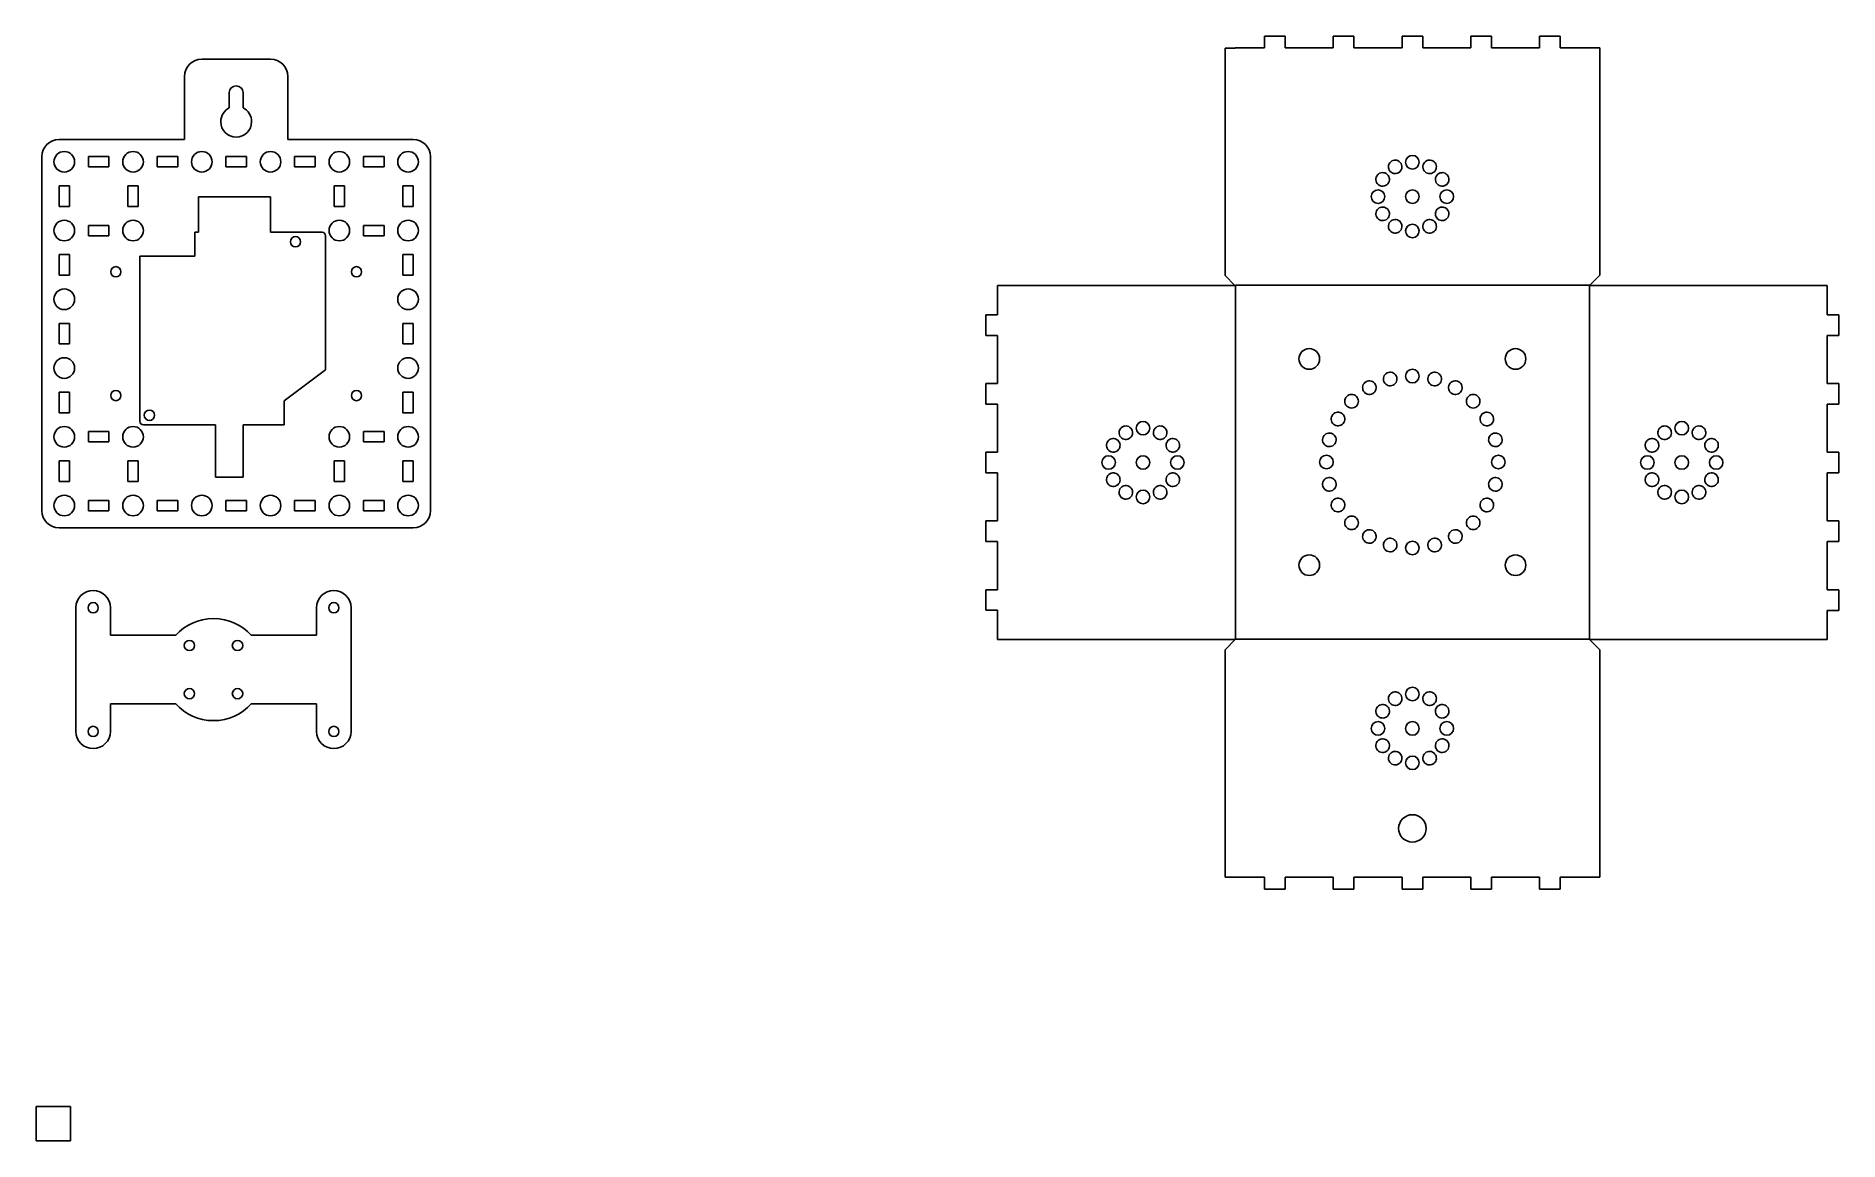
# Model space of a CAD drawing. Extents: x 28 to 553, y 59 to 380.
import ezdxf

# ---------------------------------------------------------------- set-up
doc = ezdxf.new("R2010")
doc.units = 0
doc.layers.add('Layer_1', color=7, linetype='CONTINUOUS')

msp = doc.modelspace()

# ---------------------------------------------------------------- linework, layer by layer
at = {"layer": 'Layer_1', "color": 7}
for p, q in [((385.635218, 380.243924), (385.635218, 376.821979)), ((391.63244, 380.243924), (385.635218, 380.243924)), ((385.635218, 380.243924), (385.635218, 380.243924)), ((391.63244, 376.821979), (391.63244, 380.243924)), ((411.63494, 380.243924), (405.628912, 380.243924)), ((405.628912, 380.243924), (405.628912, 376.821979)), ((411.63494, 376.821979), (411.63494, 380.243924)), ((431.628635, 380.243924), (425.631412, 380.243924)), ((425.631412, 380.243924), (425.631412, 376.821979)), ((431.628635, 376.821979), (431.628635, 380.243924)), ((451.631135, 380.243924), (445.633912, 380.243924)), ((445.633912, 380.243924), (445.633912, 376.821979)), ((451.631135, 376.821979), (451.631135, 380.243924)), ((471.633635, 380.243924), (465.627579, 380.243924)), ((465.627579, 380.243924), (465.627579, 376.821979)), ((471.633635, 376.821979), (471.633635, 380.243924)), ((96.526299, 373.505242), (76.523799, 373.505242)), ((377.133273, 376.724951), (374.134662, 376.724951)), ((374.134662, 376.724951), (374.134662, 310.579118)), ((385.635218, 376.821979), (377.133273, 376.821979)), ((377.133273, 376.821979), (377.133273, 376.724951)), ((405.628912, 376.821979), (391.63244, 376.821979)), ((425.631412, 376.821979), (411.63494, 376.821979)), ((445.633912, 376.821979), (431.628635, 376.821979)), ((465.627579, 376.821979), (451.631135, 376.821979)), ((479.138968, 376.821979), (471.633635, 376.821979)), ((480.135579, 376.821979), (479.138968, 376.821979)), ((483.13419, 376.821979), (480.135579, 376.821979)), ((483.13419, 310.676146), (483.13419, 376.821979)), ((71.523174, 368.504617), (71.523174, 350.167609)), ((101.526924, 350.167609), (101.526924, 368.504617)), ((84.527444, 363.775244), (84.527444, 359.356702)), ((86.529458, 365.768438), (86.529458, 365.768438)), ((88.522652, 359.356702), (88.522652, 363.775244)), ((71.523174, 350.167609), (35.019494, 350.167609)), ((138.021785, 350.167609), (101.526924, 350.167609)), ((30.027688, 345.16697), (30.027688, 242.173526)), ((143.02241, 242.173526), (143.02241, 345.16697)), ((421.927171, 341.206494), (421.927171, 341.206494)), ((426.662455, 343.534139), (426.662455, 343.534139)), ((435.349371, 341.206537), (435.349371, 341.206537)), ((418.990129, 336.823073), (418.990129, 336.823073)), ((438.286414, 336.823085), (438.286414, 336.823085)), ((418.638297, 331.558387), (418.638297, 331.558387)), ((426.662455, 333.534159), (426.662455, 333.534159)), ((438.638257, 331.558387), (438.638257, 331.558387)), ((420.965941, 326.823105), (420.965941, 326.823105)), ((436.310602, 326.823093), (436.310602, 326.823093)), ((425.349391, 323.886063), (425.349391, 323.886063)), ((426.662455, 323.534178), (426.662455, 323.534178)), ((431.927151, 323.886021), (431.927151, 323.886021)), ((374.134662, 310.579118), (377.02744, 307.68634)), ((480.135579, 307.677535), (483.13419, 310.676146)), ((377.02744, 307.68634), (307.997662, 307.68634)), ((307.997662, 307.68634), (307.997662, 299.184396)), ((549.280024, 307.677535), (480.135579, 307.677535)), ((549.280024, 299.175591), (549.280024, 307.677535)), ((307.997662, 299.184396), (304.575718, 299.184396)), ((304.575718, 299.184396), (304.575718, 293.178368)), ((552.701968, 299.175591), (549.280024, 299.175591)), ((552.701968, 293.178368), (552.701968, 299.175591)), ((304.575718, 293.178368), (307.997662, 293.178368)), ((307.997662, 293.178368), (307.997662, 279.181896)), ((549.280024, 279.181896), (549.280024, 293.178368)), ((549.280024, 293.178368), (552.701968, 293.178368)), ((307.997662, 279.181896), (304.575718, 279.181896)), ((304.575718, 279.181896), (304.575718, 273.184674)), ((417.849369, 278.961811), (417.849369, 278.961811)), ((424.076263, 280.982792), (424.076263, 280.982792)), ((430.614043, 281.323269), (430.614043, 281.323269)), ((433.20025, 280.982793), (433.20025, 280.982793)), ((439.427122, 278.961805), (439.427122, 278.961805)), ((552.701968, 279.181896), (549.280024, 279.181896)), ((552.701968, 273.175868), (552.701968, 279.181896)), ((304.575718, 273.184674), (307.997662, 273.184674)), ((307.997662, 273.184674), (307.997662, 259.179396)), ((412.357717, 275.398057), (412.357717, 275.398057)), ((444.918783, 275.39806), (444.918783, 275.39806)), ((549.280024, 259.179396), (549.280024, 273.175868)), ((549.280024, 273.175868), (552.701968, 273.175868)), ((407.97555, 270.534399), (407.97555, 270.534399)), ((449.300944, 270.534391), (449.300944, 270.534391)), ((342.61164, 262.893669), (342.61164, 262.893669)), ((346.995091, 265.830713), (346.995091, 265.830713)), ((352.259789, 266.182555), (352.259789, 266.182555)), ((356.995084, 263.854901), (356.995084, 263.854901)), ((405.001528, 264.702248), (405.001528, 264.702248)), ((452.274974, 264.702261), (452.274974, 264.702261)), ((500.278805, 263.852233), (500.278805, 263.852233)), ((505.014087, 266.179877), (505.014087, 266.179877)), ((510.278772, 265.828045), (510.278772, 265.828045)), ((514.662205, 262.891004), (514.662205, 262.891004)), ((307.997662, 259.179396), (304.575718, 259.179396)), ((304.575718, 259.179396), (304.575718, 253.182174)), ((359.932156, 259.471452), (359.932156, 259.471452)), ((403.638302, 258.299113), (403.638302, 258.299113)), ((453.638202, 258.299113), (453.638202, 258.299113)), ((496.98989, 258.155711), (496.98989, 258.155711)), ((497.341763, 259.468784), (497.341763, 259.468784)), ((506.98987, 258.155711), (506.98987, 258.155711)), ((516.98985, 258.155711), (516.98985, 258.155711)), ((552.701968, 259.179396), (549.280024, 259.179396)), ((552.701968, 253.182174), (552.701968, 259.179396)), ((304.575718, 253.182174), (307.997662, 253.182174)), ((307.997662, 253.182174), (307.997662, 239.185701)), ((340.284026, 254.206762), (340.284026, 254.206762)), ((350.284006, 254.206762), (350.284006, 254.206762)), ((359.932113, 252.893689), (359.932113, 252.893689)), ((360.283986, 254.206762), (360.283986, 254.206762)), ((403.97878, 251.761334), (403.97878, 251.761334)), ((453.297723, 251.761321), (453.297723, 251.761321)), ((497.341732, 252.891024), (497.341732, 252.891024)), ((549.280024, 239.176896), (549.280024, 253.182174)), ((549.280024, 253.182174), (552.701968, 253.182174)), ((342.611682, 249.471472), (342.611682, 249.471472)), ((346.995104, 246.534427), (346.995104, 246.534427)), ((356.995071, 248.510239), (356.995071, 248.510239)), ((500.278792, 248.507572), (500.278792, 248.507572)), ((510.278785, 246.53176), (510.278785, 246.53176)), ((514.662236, 249.468804), (514.662236, 249.468804)), ((352.259789, 246.182595), (352.259789, 246.182595)), ((405.99976, 245.53444), (405.99976, 245.53444)), ((451.276734, 245.534449), (451.276734, 245.534449)), ((505.014087, 246.179917), (505.014087, 246.179917)), ((35.019494, 237.172887), (138.021785, 237.172887)), ((307.997662, 239.185701), (304.575718, 239.185701)), ((304.575718, 239.185701), (304.575718, 233.179674)), ((409.563515, 240.042791), (409.563515, 240.042791)), ((447.712986, 240.042789), (447.712986, 240.042789)), ((552.701968, 239.176896), (549.280024, 239.176896)), ((552.701968, 233.179674), (552.701968, 239.176896)), ((304.575718, 233.179674), (307.997662, 233.179674)), ((307.997662, 233.179674), (307.997662, 219.183201)), ((414.427172, 235.660621), (414.427172, 235.660621)), ((420.259324, 232.686598), (420.259324, 232.686598)), ((430.614043, 231.323369), (430.614043, 231.323369)), ((437.01719, 232.686597), (437.01719, 232.686597)), ((442.84932, 235.660627), (442.84932, 235.660627)), ((549.280024, 219.183201), (549.280024, 233.179674)), ((549.280024, 233.179674), (552.701968, 233.179674)), ((44.927509, 218.943214), (44.927509, 218.943214)), ((307.997662, 219.183201), (304.575718, 219.183201)), ((304.575718, 219.183201), (304.575718, 213.185979)), ((552.701968, 219.183201), (549.280024, 219.183201)), ((552.701968, 213.177174), (552.701968, 219.183201)), ((39.926884, 213.942603), (39.926884, 177.94513)), ((49.928134, 205.9407), (49.928134, 213.942603)), ((109.926837, 213.942603), (109.926837, 205.9407)), ((119.928059, 177.94513), (119.928059, 213.942603)), ((304.575718, 213.185979), (307.997662, 213.185979)), ((307.997662, 213.185979), (307.997662, 204.684035)), ((549.280024, 204.675229), (549.280024, 213.177174)), ((549.280024, 213.177174), (552.701968, 213.177174)), ((68.95167, 205.9407), (49.928134, 205.9407)), ((109.926837, 205.9407), (90.894448, 205.9407)), ((307.997662, 204.684035), (377.133273, 204.684035)), ((377.133273, 204.684035), (374.134662, 201.685423)), ((483.13419, 201.685423), (480.144384, 204.675229)), ((480.144384, 204.675229), (549.280024, 204.675229)), ((74.447733, 202.942855), (74.447733, 202.942855)), ((88.447705, 202.942855), (88.447705, 202.942855)), ((374.134662, 201.685423), (374.134662, 135.53959)), ((483.13419, 135.53959), (483.13419, 201.685423)), ((74.447733, 188.942884), (74.447733, 188.942884)), ((88.447705, 188.942884), (88.447705, 188.942884)), ((430.611421, 188.828293), (430.611421, 188.828293)), ((49.928134, 177.94513), (49.928134, 185.947033)), ((49.928134, 185.947033), (68.942864, 185.947033)), ((90.903281, 185.947033), (109.926837, 185.947033)), ((109.926837, 185.947033), (109.926837, 177.94513)), ((420.963274, 185.53938), (420.963274, 185.53938)), ((425.346722, 188.476441), (425.346722, 188.476441)), ((431.924497, 188.476409), (431.924497, 188.476409)), ((436.307935, 185.539368), (436.307935, 185.539368)), ((418.635619, 180.804086), (418.635619, 180.804086)), ((430.611421, 178.828313), (430.611421, 178.828313)), ((438.635579, 180.804086), (438.635579, 180.804086)), ((418.987462, 175.539388), (418.987462, 175.539388)), ((438.283747, 175.5394), (438.283747, 175.5394)), ((421.924517, 171.155936), (421.924517, 171.155936)), ((430.611421, 168.828333), (430.611421, 168.828333)), ((435.346702, 171.155967), (435.346702, 171.155967)), ((432.636055, 149.761662), (432.636055, 149.761662)), ((374.134662, 135.53959), (377.133273, 135.53959)), ((377.133273, 135.53959), (378.129885, 135.53959)), ((378.129885, 135.53959), (385.635218, 135.53959)), ((385.635218, 135.53959), (385.635218, 132.117646)), ((385.635218, 132.117646), (391.641274, 132.117646)), ((391.641274, 132.117646), (391.641274, 135.53959)), ((391.641274, 135.53959), (405.637718, 135.53959)), ((405.637718, 135.53959), (405.637718, 132.117646)), ((405.637718, 132.117646), (411.63494, 132.117646)), ((411.63494, 132.117646), (411.63494, 135.53959)), ((411.63494, 135.53959), (425.640218, 135.53959)), ((425.640218, 135.53959), (425.640218, 132.117646)), ((425.640218, 132.117646), (431.63744, 132.117646)), ((431.63744, 132.117646), (431.63744, 135.53959)), ((431.63744, 135.53959), (445.633912, 135.53959)), ((445.633912, 135.53959), (445.633912, 132.117646)), ((445.633912, 132.117646), (451.63994, 132.117646)), ((451.63994, 132.117646), (451.63994, 135.53959)), ((451.63994, 135.53959), (465.636412, 135.53959)), ((465.636412, 135.53959), (465.636412, 132.117646)), ((465.636412, 132.117646), (471.633635, 132.117646)), ((471.633635, 132.117646), (471.633635, 135.53959)), ((471.633635, 135.53959), (479.138968, 135.53959)), ((479.138968, 135.53959), (480.135579, 135.53959)), ((480.135579, 135.53959), (483.13419, 135.53959)), ((28.317275, 68.828135), (38.317275, 68.828135)), ((28.317275, 58.828135), (28.317275, 68.828135)), ((38.317275, 68.828135), (38.317275, 58.828135)), ((38.317275, 58.828135), (28.317275, 58.828135))]:
    msp.add_line(p, q, dxfattribs=at)
at = {"layer": 'Layer_1', "color": 2}
for p, q in [((43.522804, 342.169217), (43.522804, 345.169239)), ((43.522804, 345.169239), (49.523201, 345.169239)), ((49.523201, 342.169217), (43.522804, 342.169217)), ((49.523201, 345.169239), (49.523201, 342.169217)), ((49.523201, 342.169217), (49.523201, 342.169217)), ((63.52354, 342.169217), (63.52354, 345.169239)), ((63.52354, 345.169239), (69.523585, 345.169239)), ((69.523585, 342.169217), (63.52354, 342.169217)), ((69.523585, 345.169239), (69.523585, 342.169217)), ((69.523585, 342.169217), (69.523585, 342.169217)), ((83.523571, 342.169217), (83.523571, 345.169239)), ((83.523571, 345.169239), (89.523615, 345.169239)), ((89.523615, 342.169217), (83.523571, 342.169217)), ((89.523615, 345.169239), (89.523615, 342.169217)), ((89.523615, 342.169217), (89.523615, 342.169217)), ((103.523531, 342.169217), (103.523531, 345.169239)), ((103.523531, 345.169239), (109.523575, 345.169239)), ((109.523575, 342.169217), (103.523531, 342.169217)), ((109.523575, 345.169239), (109.523575, 342.169217)), ((109.523575, 342.169217), (109.523575, 342.169217)), ((123.523491, 342.169217), (123.523491, 345.169239)), ((123.523491, 345.169239), (129.523535, 345.169239)), ((129.523535, 342.169217), (123.523491, 342.169217)), ((129.523535, 345.169239), (129.523535, 342.169217)), ((129.523535, 342.169217), (129.523535, 342.169217)), ((35.022976, 330.669719), (35.022976, 336.669764)), ((35.022976, 336.669764), (38.022998, 336.669764)), ((36.523797, 340.669982), (36.523797, 340.669982)), ((38.022998, 336.669764), (38.022998, 330.669719)), ((55.022795, 330.668732), (55.022795, 336.668776)), ((55.022795, 336.668776), (58.022817, 336.668776)), ((56.523611, 340.669982), (56.523611, 340.669982)), ((58.022817, 336.668776), (58.022817, 330.668732)), ((76.523091, 340.669982), (76.523091, 340.669982)), ((96.523051, 340.669982), (96.523051, 340.669982)), ((115.022675, 330.668732), (115.022675, 336.668776)), ((115.022675, 336.668776), (118.022697, 336.668776)), ((116.523011, 340.669982), (116.523011, 340.669982)), ((118.022697, 336.668776), (118.022697, 330.668732)), ((135.022635, 330.669719), (135.022635, 336.669764)), ((135.022635, 336.669764), (138.022657, 336.669764)), ((136.523507, 340.669982), (136.523507, 340.669982)), ((138.022657, 336.669764), (138.022657, 330.669719)), ((38.022998, 330.669719), (35.022976, 330.669719)), ((38.022998, 330.669719), (38.022998, 330.669719)), ((58.022817, 330.668732), (55.022795, 330.668732)), ((58.022817, 330.668732), (58.022817, 330.668732)), ((118.022697, 330.668732), (115.022675, 330.668732)), ((118.022697, 330.668732), (118.022697, 330.668732)), ((138.022657, 330.669719), (135.022635, 330.669719)), ((138.022657, 330.669719), (138.022657, 330.669719)), ((43.522804, 322.169257), (43.522804, 325.169279)), ((43.522804, 325.169279), (49.523201, 325.169279)), ((49.523201, 325.169279), (49.523201, 322.169257)), ((123.523491, 322.169257), (123.523491, 325.169279)), ((123.523491, 325.169279), (129.523535, 325.169279)), ((129.523535, 325.169279), (129.523535, 322.169257)), ((36.523797, 320.669105), (36.523797, 320.669105)), ((49.523201, 322.169257), (43.522804, 322.169257)), ((49.523201, 322.169257), (49.523201, 322.169257)), ((56.523757, 320.669105), (56.523757, 320.669105)), ((116.523637, 320.669105), (116.523637, 320.669105)), ((129.523535, 322.169257), (123.523491, 322.169257)), ((129.523535, 322.169257), (129.523535, 322.169257)), ((136.523507, 320.669105), (136.523507, 320.669105)), ((35.022976, 310.669336), (35.022976, 316.669381)), ((35.022976, 316.669381), (38.022998, 316.669381)), ((38.022998, 316.669381), (38.022998, 310.669336)), ((135.022635, 310.669336), (135.022635, 316.669381)), ((135.022635, 316.669381), (138.022657, 316.669381)), ((138.022657, 316.669381), (138.022657, 310.669336)), ((38.022998, 310.669336), (35.022976, 310.669336)), ((38.022998, 310.669336), (38.022998, 310.669336)), ((138.022657, 310.669336), (135.022635, 310.669336)), ((138.022657, 310.669336), (138.022657, 310.669336)), ((36.523797, 300.66897), (36.523797, 300.66897)), ((136.523507, 300.66897), (136.523507, 300.66897)), ((35.022976, 290.669306), (35.022976, 296.66935)), ((35.022976, 296.66935), (38.022998, 296.66935)), ((38.022998, 296.66935), (38.022998, 290.669306)), ((135.022635, 290.669306), (135.022635, 296.66935)), ((135.022635, 296.66935), (138.022657, 296.66935)), ((138.022657, 296.66935), (138.022657, 290.669306)), ((38.022998, 290.669306), (35.022976, 290.669306)), ((38.022998, 290.669306), (38.022998, 290.669306)), ((138.022657, 290.669306), (135.022635, 290.669306)), ((138.022657, 290.669306), (138.022657, 290.669306)), ((398.63824, 283.322519), (398.63824, 283.322519)), ((458.63812, 283.322519), (458.63812, 283.322519)), ((36.523797, 280.668798), (36.523797, 280.668798)), ((136.523507, 280.668798), (136.523507, 280.668798)), ((35.022976, 270.669628), (35.022976, 276.669672)), ((35.022976, 276.669672), (38.022998, 276.669672)), ((38.022998, 276.669672), (38.022998, 270.669628)), ((135.022635, 270.669628), (135.022635, 276.669672)), ((135.022635, 276.669672), (138.022657, 276.669672)), ((138.022657, 276.669672), (138.022657, 270.669628)), ((38.022998, 270.669628), (35.022976, 270.669628)), ((38.022998, 270.669628), (38.022998, 270.669628)), ((138.022657, 270.669628), (135.022635, 270.669628)), ((138.022657, 270.669628), (138.022657, 270.669628)), ((43.522804, 262.169377), (43.522804, 265.169399)), ((43.522804, 265.169399), (49.523201, 265.169399)), ((49.523201, 265.169399), (49.523201, 262.169377)), ((123.523491, 262.169377), (123.523491, 265.169399)), ((123.523491, 265.169399), (129.523535, 265.169399)), ((129.523535, 265.169399), (129.523535, 262.169377)), ((36.523797, 260.669332), (36.523797, 260.669332)), ((49.523201, 262.169377), (43.522804, 262.169377)), ((49.523201, 262.169377), (49.523201, 262.169377)), ((56.523757, 260.669224), (56.523757, 260.669224)), ((116.523637, 260.669224), (116.523637, 260.669224)), ((129.523535, 262.169377), (123.523491, 262.169377)), ((129.523535, 262.169377), (129.523535, 262.169377)), ((136.523507, 260.669332), (136.523507, 260.669332)), ((35.022976, 250.668892), (35.022976, 256.668936)), ((35.022976, 256.668936), (38.022998, 256.668936)), ((38.022998, 256.668936), (38.022998, 250.668892)), ((55.022795, 250.668892), (55.022795, 256.668936)), ((55.022795, 256.668936), (58.022817, 256.668936)), ((58.022817, 256.668936), (58.022817, 250.668892)), ((115.022675, 250.668892), (115.022675, 256.668936)), ((115.022675, 256.668936), (118.022697, 256.668936)), ((118.022697, 256.668936), (118.022697, 250.668892)), ((135.022635, 250.668892), (135.022635, 256.668936)), ((135.022635, 256.668936), (138.022657, 256.668936)), ((138.022657, 256.668936), (138.022657, 250.668892)), ((38.022998, 250.668892), (35.022976, 250.668892)), ((38.022998, 250.668892), (38.022998, 250.668892)), ((58.022817, 250.668892), (55.022795, 250.668892)), ((58.022817, 250.668892), (58.022817, 250.668892)), ((118.022697, 250.668892), (115.022675, 250.668892)), ((118.022697, 250.668892), (118.022697, 250.668892)), ((138.022657, 250.668892), (135.022635, 250.668892)), ((138.022657, 250.668892), (138.022657, 250.668892)), ((43.522804, 242.169064), (43.522804, 245.169086)), ((43.522804, 245.169086), (49.523201, 245.169086)), ((49.523201, 242.169064), (43.522804, 242.169064)), ((49.523201, 245.169086), (49.523201, 242.169064)), ((49.523201, 242.169064), (49.523201, 242.169064)), ((63.52354, 242.169064), (63.52354, 245.169086)), ((63.52354, 245.169086), (69.523585, 245.169086)), ((69.523585, 242.169064), (63.52354, 242.169064)), ((69.523585, 245.169086), (69.523585, 242.169064)), ((69.523585, 242.169064), (69.523585, 242.169064)), ((83.523571, 242.169064), (83.523571, 245.169086)), ((83.523571, 245.169086), (89.523615, 245.169086)), ((89.523615, 242.169064), (83.523571, 242.169064)), ((89.523615, 245.169086), (89.523615, 242.169064)), ((89.523615, 242.169064), (89.523615, 242.169064)), ((103.523531, 242.169064), (103.523531, 245.169086)), ((103.523531, 245.169086), (109.523575, 245.169086)), ((109.523575, 242.169064), (103.523531, 242.169064)), ((109.523575, 245.169086), (109.523575, 242.169064)), ((109.523575, 242.169064), (109.523575, 242.169064)), ((123.523491, 242.169064), (123.523491, 245.169086)), ((123.523491, 245.169086), (129.523535, 245.169086)), ((129.523535, 242.169064), (123.523491, 242.169064)), ((129.523535, 245.169086), (129.523535, 242.169064)), ((129.523535, 242.169064), (129.523535, 242.169064)), ((36.523797, 240.669871), (36.523797, 240.669871)), ((56.523611, 240.669871), (56.523611, 240.669871)), ((76.523091, 240.669871), (76.523091, 240.669871)), ((96.523051, 240.669871), (96.523051, 240.669871)), ((116.523011, 240.669871), (116.523011, 240.669871)), ((136.523507, 240.669871), (136.523507, 240.669871)), ((398.63824, 223.322639), (398.63824, 223.322639)), ((458.63812, 223.322639), (458.63812, 223.322639))]:
    msp.add_line(p, q, dxfattribs=at)
at = {"layer": 'Layer_1', "color": 3}
for p, q in [((75.526932, 333.455416), (75.526932, 323.171944)), ((96.526029, 333.455416), (75.526932, 333.455416)), ((75.526932, 333.455416), (75.526932, 333.455416)), ((96.526029, 323.171944), (96.526029, 333.455416)), ((75.526932, 323.171944), (74.521515, 323.171944)), ((74.521515, 323.171944), (74.521515, 316.169305)), ((111.527904, 323.171944), (96.526029, 323.171944)), ((112.524501, 283.166944), (112.524501, 322.166528)), ((74.521515, 316.169305), (58.523043, 316.169305)), ((58.523043, 316.169305), (58.523043, 268.165069)), ((377.13824, 307.823218), (480.13826, 307.823218)), ((377.138353, 204.823323), (377.138353, 307.823325)), ((480.138147, 204.823323), (480.138147, 307.823325)), ((100.530057, 274.171111), (112.524501, 283.166944)), ((100.530057, 267.168472), (100.530057, 274.171111)), ((59.528459, 267.168472), (80.518737, 267.168472)), ((80.518737, 267.168472), (80.518737, 251.884375)), ((88.526793, 251.884375), (88.526793, 267.168472)), ((88.526793, 267.168472), (100.530057, 267.168472)), ((80.518737, 251.884375), (88.526793, 251.884375)), ((377.13824, 204.823424), (480.13826, 204.823424))]:
    msp.add_line(p, q, dxfattribs=at)
at = {"layer": 'Layer_1', "color": 7}
for points in [[(76.523799, 373.505242), (73.753799, 373.505242), (71.523174, 371.274617), (71.523174, 368.504617)], [(101.526924, 368.504617), (101.526924, 371.274617), (99.296299, 373.505242), (96.526299, 373.505242)], [(86.529458, 365.768438), (85.421462, 365.768438), (84.527444, 364.883246), (84.527444, 363.775244)], [(88.522652, 363.775244), (88.522652, 364.883246), (87.637459, 365.768438), (86.529458, 365.768438)], [(84.527444, 359.356702), (83.049398, 358.618226), (82.031541, 357.094415), (82.031541, 355.326216)], [(91.018555, 355.326216), (91.018555, 357.09619), (90.003114, 358.619078), (88.522652, 359.356702)], [(82.031541, 355.326216), (82.031541, 352.836596), (84.046345, 350.81948), (86.529458, 350.81948)], [(86.529458, 350.81948), (89.012573, 350.81948), (91.018555, 352.836596), (91.018555, 355.326216)], [(35.019494, 350.167609), (32.249483, 350.167609), (30.027688, 347.937009), (30.027688, 345.16697)], [(143.02241, 345.16697), (143.02241, 347.937009), (140.792149, 350.167609), (138.021785, 350.167609)], [(421.927171, 341.206494), (421.381603, 342.151445), (421.705416, 343.359776), (422.650426, 343.905378)], [(424.6261, 340.483409), (423.68109, 339.937807), (422.472739, 340.261543), (421.927171, 341.206494)], [(422.650426, 343.905378), (423.595436, 344.45098), (424.803787, 344.127244), (425.349355, 343.182293)], [(425.349355, 343.182293), (425.894923, 342.237342), (425.57111, 341.029011), (424.6261, 340.483409)], [(426.662455, 343.534139), (426.662455, 344.625272), (427.547052, 345.509813), (428.638264, 345.509813)], [(428.638264, 341.558462), (427.547052, 341.558462), (426.662455, 342.443003), (426.662455, 343.534139)], [(428.638264, 345.509813), (429.729477, 345.509813), (430.614074, 344.625272), (430.614074, 343.534139)], [(430.614074, 343.534139), (430.614074, 342.443003), (429.729477, 341.558462), (428.638264, 341.558462)], [(432.650441, 340.483452), (431.705431, 341.029054), (431.381618, 342.237385), (431.927186, 343.182336)], [(431.927186, 343.182336), (432.472754, 344.127287), (433.681106, 344.451023), (434.626116, 343.905421)], [(435.349371, 341.206537), (434.803803, 340.261586), (433.595451, 339.93785), (432.650441, 340.483452)], [(434.626116, 343.905421), (435.571126, 343.359819), (435.894938, 342.151488), (435.349371, 341.206537)], [(418.990129, 336.823073), (418.045178, 337.36864), (417.721442, 338.576992), (418.267044, 339.522002)], [(418.267044, 339.522002), (418.812646, 340.467012), (420.020977, 340.790825), (420.965928, 340.245257)], [(421.689013, 337.546327), (421.143411, 336.601317), (419.93508, 336.277505), (418.990129, 336.823073)], [(420.965928, 340.245257), (421.910879, 339.699689), (422.234615, 338.491337), (421.689013, 337.546327)], [(435.58753, 337.54634), (435.041928, 338.49135), (435.365664, 339.699702), (436.310615, 340.245269)], [(438.286414, 336.823085), (437.341463, 336.277517), (436.133132, 336.60133), (435.58753, 337.54634)], [(436.310615, 340.245269), (437.255566, 340.790837), (438.463897, 340.467025), (439.009499, 339.522015)], [(439.009499, 339.522015), (439.555101, 338.577004), (439.231365, 337.368653), (438.286414, 336.823085)], [(416.662622, 333.534186), (416.662622, 334.62539), (417.547161, 335.509985), (418.638297, 335.509985)], [(418.638297, 331.558387), (417.547161, 331.558387), (416.662622, 332.442982), (416.662622, 333.534186)], [(418.638297, 335.509985), (419.729433, 335.509985), (420.613972, 334.62539), (420.613972, 333.534186)], [(420.613972, 333.534186), (420.613972, 332.442982), (419.729433, 331.558387), (418.638297, 331.558387)], [(418.990142, 330.245289), (419.935093, 330.790857), (421.143424, 330.467045), (421.689026, 329.522035)], [(426.662455, 333.534159), (426.662455, 334.625292), (427.547052, 335.509833), (428.638264, 335.509833)], [(428.638264, 331.558482), (427.547052, 331.558482), (426.662455, 332.443023), (426.662455, 333.534159)], [(428.638264, 335.509833), (429.729477, 335.509833), (430.614074, 334.625292), (430.614074, 333.534159)], [(430.614074, 333.534159), (430.614074, 332.443023), (429.729477, 331.558482), (428.638264, 331.558482)], [(435.587518, 329.522022), (436.133119, 330.467032), (437.34145, 330.790845), (438.286402, 330.245277)], [(436.662582, 333.534186), (436.662582, 334.62539), (437.547121, 335.509985), (438.638257, 335.509985)], [(438.638257, 331.558387), (437.547121, 331.558387), (436.662582, 332.442982), (436.662582, 333.534186)], [(438.638257, 335.509985), (439.729393, 335.509985), (440.613932, 334.62539), (440.613932, 333.534186)], [(440.613932, 333.534186), (440.613932, 332.442982), (439.729393, 331.558387), (438.638257, 331.558387)], [(418.267057, 327.54636), (417.721455, 328.49137), (418.045191, 329.699722), (418.990142, 330.245289)], [(420.965941, 326.823105), (420.02099, 326.277537), (418.812659, 326.60135), (418.267057, 327.54636)], [(421.689026, 329.522035), (422.234628, 328.577024), (421.910892, 327.368673), (420.965941, 326.823105)], [(422.650461, 323.162979), (421.705451, 323.70858), (421.381638, 324.916911), (421.927206, 325.861862)], [(421.927206, 325.861862), (422.472774, 326.806814), (423.681126, 327.130549), (424.626136, 326.584947)], [(424.626136, 326.584947), (425.571146, 326.039346), (425.894958, 324.831015), (425.349391, 323.886063)], [(426.662455, 323.534178), (426.662455, 324.625314), (427.547052, 325.509853), (428.638264, 325.509853)], [(428.638264, 325.509853), (429.729477, 325.509853), (430.614074, 324.625314), (430.614074, 323.534178)], [(431.927151, 323.886021), (431.381583, 324.830972), (431.705396, 326.039303), (432.650406, 326.584905)], [(432.650406, 326.584905), (433.595416, 327.130506), (434.803767, 326.806771), (435.349335, 325.86182)], [(435.349335, 325.86182), (435.894903, 324.916869), (435.57109, 323.708538), (434.62608, 323.162936)], [(436.310602, 326.823093), (435.365651, 327.36866), (435.041916, 328.577012), (435.587518, 329.522022)], [(439.009486, 327.546347), (438.463885, 326.601337), (437.255554, 326.277525), (436.310602, 326.823093)], [(438.286402, 330.245277), (439.231353, 329.699709), (439.555088, 328.491357), (439.009486, 327.546347)], [(102.277063, 320.418528), (102.277063, 321.247556), (102.948385, 321.918539), (103.777074, 321.918539)], [(103.777074, 318.918517), (102.948385, 318.918517), (102.277063, 319.590206), (102.277063, 320.418528)], [(103.777074, 321.918539), (104.605735, 321.918539), (105.277085, 321.247556), (105.277085, 320.418528)], [(105.277085, 320.418528), (105.277085, 319.590206), (104.605735, 318.918517), (103.777074, 318.918517)], [(425.349391, 323.886063), (424.803823, 322.941112), (423.595471, 322.617377), (422.650461, 323.162979)], [(428.638264, 321.558503), (427.547052, 321.558503), (426.662455, 322.443042), (426.662455, 323.534178)], [(430.614074, 323.534178), (430.614074, 322.443042), (429.729477, 321.558503), (428.638264, 321.558503)], [(434.62608, 323.162936), (433.68107, 322.617334), (432.472719, 322.94107), (431.927151, 323.886021)], [(50.02298, 311.669856), (50.02298, 312.498884), (50.694302, 313.16987), (51.522991, 313.16987)], [(51.522991, 310.169848), (50.694302, 310.169848), (50.02298, 310.841537), (50.02298, 311.669859)], [(51.522991, 313.16987), (52.351652, 313.16987), (53.023002, 312.498884), (53.023002, 311.669856)], [(53.023002, 311.669859), (53.023002, 310.841537), (52.351652, 310.169848), (51.522991, 310.169848)], [(120.02284, 311.669856), (120.02284, 312.498884), (120.694162, 313.16987), (121.522851, 313.16987)], [(121.522851, 310.169848), (120.694162, 310.169848), (120.02284, 310.841537), (120.02284, 311.669859)], [(121.522851, 313.16987), (122.351512, 313.16987), (123.022862, 312.498884), (123.022862, 311.669856)], [(123.022862, 311.669859), (123.022862, 310.841537), (122.351512, 310.169848), (121.522851, 310.169848)], [(426.662444, 281.323269), (426.662444, 282.414405), (427.54704, 283.298944), (428.638244, 283.298944)], [(428.638244, 283.298944), (429.729447, 283.298944), (430.614043, 282.414405), (430.614043, 281.323269)], [(414.427185, 276.986012), (413.881617, 277.930963), (414.20543, 279.139294), (415.15044, 279.684896)], [(415.15044, 279.684896), (416.09545, 280.230498), (417.303802, 279.906762), (417.849369, 278.961811)], [(417.849369, 278.961811), (418.394937, 278.01686), (418.071125, 276.808529), (417.126115, 276.262927)], [(420.259313, 279.960043), (419.976906, 281.013999), (420.602424, 282.097348), (421.656446, 282.379773)], [(422.67913, 278.563062), (421.625109, 278.280638), (420.541719, 278.906087), (420.259313, 279.960043)], [(421.656446, 282.379773), (422.710468, 282.662197), (423.793857, 282.036748), (424.076263, 280.982792)], [(424.076263, 280.982792), (424.35867, 279.928836), (423.733152, 278.845487), (422.67913, 278.563062)], [(428.638244, 279.347595), (427.54704, 279.347595), (426.662444, 280.232134), (426.662444, 281.323269)], [(430.614043, 281.323269), (430.614043, 280.232134), (429.729447, 279.347595), (428.638244, 279.347595)], [(434.597383, 278.563064), (433.543361, 278.845488), (432.917843, 279.928837), (433.20025, 280.982793)], [(433.20025, 280.982793), (433.482657, 282.036749), (434.566046, 282.662198), (435.620068, 282.379774)], [(437.017201, 279.960044), (436.734794, 278.906088), (435.651405, 278.280639), (434.597383, 278.563064)], [(435.620068, 282.379774), (436.674089, 282.09735), (437.299607, 281.014), (437.017201, 279.960044)], [(440.150377, 276.262921), (439.205367, 276.808523), (438.881554, 278.016854), (439.427122, 278.961805)], [(439.427122, 278.961805), (439.97269, 279.906756), (441.181042, 280.230492), (442.126052, 279.68489)], [(442.126052, 279.68489), (443.071062, 279.139288), (443.394874, 277.930957), (442.849307, 276.986006)], [(50.02298, 275.669931), (50.02298, 276.498959), (50.694302, 277.169942), (51.522991, 277.169942)], [(51.522991, 274.16992), (50.694302, 274.16992), (50.02298, 274.841609), (50.02298, 275.669931)], [(51.522991, 277.169942), (52.351652, 277.169942), (53.023002, 276.498959), (53.023002, 275.669931)], [(53.023002, 275.669931), (53.023002, 274.841609), (52.351652, 274.16992), (51.522991, 274.16992)], [(120.02284, 275.669931), (120.02284, 276.498959), (120.694162, 277.169942), (121.522851, 277.169942)], [(121.522851, 274.16992), (120.694162, 274.16992), (120.02284, 274.841609), (120.02284, 275.669931)], [(121.522851, 277.169942), (122.351512, 277.169942), (123.022862, 276.498959), (123.022862, 275.669931)], [(123.022862, 275.669931), (123.022862, 274.841609), (122.351512, 274.16992), (121.522851, 274.16992)], [(409.563515, 272.603855), (408.791966, 273.375404), (408.792006, 274.626371), (409.563603, 275.397969)], [(409.563603, 275.397969), (410.335201, 276.169566), (411.586168, 276.169606), (412.357717, 275.398057)], [(412.357717, 275.398057), (413.129267, 274.626507), (413.129227, 273.37554), (412.357629, 272.603943)], [(417.126115, 276.262927), (416.181105, 275.717325), (414.972753, 276.041061), (414.427185, 276.986012)], [(442.849307, 276.986006), (442.303739, 276.041055), (441.095387, 275.717319), (440.150377, 276.262921)], [(444.918871, 272.603946), (444.147273, 273.375543), (444.147233, 274.62651), (444.918783, 275.39806)], [(444.918783, 275.39806), (445.690332, 276.169609), (446.941299, 276.169569), (447.712897, 275.397972)], [(447.712897, 275.397972), (448.484494, 274.626374), (448.484534, 273.375407), (447.712985, 272.603858)], [(59.777148, 269.918626), (59.777148, 270.747654), (60.44847, 271.418637), (61.277159, 271.418637)], [(61.277159, 268.418615), (60.44847, 268.418615), (59.777148, 269.090304), (59.777148, 269.918626)], [(61.277159, 271.418637), (62.10582, 271.418637), (62.77717, 270.747654), (62.77717, 269.918626)], [(62.77717, 269.918626), (62.77717, 269.090304), (62.10582, 268.418615), (61.277159, 268.418615)], [(348.308191, 266.182555), (348.308191, 267.273691), (349.192787, 268.15823), (350.28399, 268.15823)], [(350.28399, 268.15823), (351.375194, 268.15823), (352.259789, 267.273691), (352.259789, 266.182555)], [(405.999751, 267.112215), (405.0548, 267.657783), (404.731065, 268.866134), (405.276666, 269.811144)], [(405.276666, 269.811144), (405.822268, 270.756154), (407.030599, 271.079967), (407.97555, 270.534399)], [(408.698635, 267.83547), (408.153034, 266.89046), (406.944703, 266.566647), (405.999751, 267.112215)], [(407.97555, 270.534399), (408.920502, 269.988831), (409.244237, 268.78048), (408.698635, 267.83547)], [(412.357629, 272.603943), (411.586032, 271.832346), (410.335065, 271.832306), (409.563515, 272.603855)], [(447.712985, 272.603858), (446.941435, 271.832308), (445.690468, 271.832348), (444.918871, 272.603946)], [(448.577859, 267.835461), (448.032258, 268.780471), (448.355993, 269.988823), (449.300944, 270.534391)], [(451.276743, 267.112206), (450.331792, 266.566638), (449.123461, 266.890451), (448.577859, 267.835461)], [(449.300944, 270.534391), (450.245896, 271.079959), (451.454227, 270.756146), (451.999828, 269.811136)], [(451.999828, 269.811136), (452.54543, 268.866126), (452.221695, 267.657774), (451.276743, 267.112206)], [(505.014087, 266.179877), (505.014087, 267.271013), (505.898682, 268.155552), (506.989886, 268.155552)], [(506.989886, 268.155552), (508.081089, 268.155552), (508.965685, 267.271013), (508.965685, 266.179877)], [(339.912756, 262.170414), (340.458357, 263.115424), (341.666688, 263.439237), (342.61164, 262.893669)], [(342.61164, 262.893669), (343.556591, 262.348101), (343.880326, 261.139749), (343.334724, 260.194739)], [(343.572907, 263.854913), (343.027339, 264.799865), (343.351152, 266.008196), (344.296162, 266.553797)], [(346.271836, 263.131829), (345.326826, 262.586227), (344.118475, 262.909962), (343.572907, 263.854913)], [(344.296162, 266.553797), (345.241172, 267.099399), (346.449523, 266.775664), (346.995091, 265.830713)], [(346.995091, 265.830713), (347.540659, 264.885761), (347.216846, 263.67743), (346.271836, 263.131829)], [(350.28399, 264.206881), (349.192787, 264.206881), (348.308191, 265.09142), (348.308191, 266.182555)], [(352.259789, 266.182555), (352.259789, 265.09142), (351.375194, 264.206881), (350.28399, 264.206881)], [(354.296154, 263.131816), (353.351144, 263.677418), (353.027332, 264.885749), (353.572899, 265.8307)], [(353.572899, 265.8307), (354.118467, 266.775651), (355.326819, 267.099387), (356.271829, 266.553785)], [(356.995084, 263.854901), (356.449516, 262.90995), (355.241164, 262.586214), (354.296154, 263.131816)], [(356.271829, 266.553785), (357.216839, 266.008183), (357.540652, 264.799852), (356.995084, 263.854901)], [(357.233272, 260.194707), (356.68767, 261.139717), (357.011405, 262.348068), (357.956357, 262.893636)], [(357.956357, 262.893636), (358.901308, 263.439204), (360.109639, 263.115391), (360.65524, 262.170381)], [(403.978779, 260.885297), (402.924823, 261.167704), (402.299374, 262.251093), (402.581798, 263.305114)], [(402.581798, 263.305114), (402.864222, 264.359136), (403.947572, 264.984654), (405.001528, 264.702248)], [(406.398508, 262.28243), (406.116084, 261.228408), (405.032735, 260.60289), (403.978779, 260.885297)], [(405.001528, 264.702248), (406.055484, 264.419841), (406.680933, 263.336452), (406.398508, 262.28243)], [(450.877994, 262.282443), (450.595569, 263.336465), (451.221018, 264.419854), (452.274974, 264.702261)], [(453.297723, 260.88531), (452.243767, 260.602903), (451.160418, 261.228421), (450.877994, 262.282443)], [(452.274974, 264.702261), (453.328931, 264.984667), (454.41228, 264.359149), (454.694704, 263.305128)], [(454.694704, 263.305128), (454.977128, 262.251106), (454.351679, 261.167717), (453.297723, 260.88531)], [(496.618678, 262.167713), (497.16428, 263.112723), (498.372611, 263.436536), (499.317562, 262.890968)], [(499.317562, 262.890968), (500.262513, 262.3454), (500.586249, 261.137049), (500.040647, 260.192038)], [(500.278805, 263.852233), (499.733237, 264.797185), (500.05705, 266.005516), (501.00206, 266.551117)], [(502.977734, 263.129148), (502.032724, 262.583547), (500.824373, 262.907282), (500.278805, 263.852233)], [(501.00206, 266.551117), (501.94707, 267.096719), (503.155421, 266.772984), (503.700989, 265.828032)], [(503.700989, 265.828032), (504.246557, 264.883081), (503.922744, 263.67475), (502.977734, 263.129148)], [(506.989886, 264.204203), (505.898682, 264.204203), (505.014087, 265.088742), (505.014087, 266.179877)], [(508.965685, 266.179877), (508.965685, 265.088742), (508.081089, 264.204203), (506.989886, 264.204203)], [(511.002027, 263.129161), (510.057017, 263.674763), (509.733204, 264.883094), (510.278772, 265.828045)], [(510.278772, 265.828045), (510.82434, 266.772996), (512.032692, 267.096732), (512.977702, 266.55113)], [(513.700957, 263.852246), (513.155389, 262.907295), (511.947037, 262.583559), (511.002027, 263.129161)], [(512.977702, 266.55113), (513.922712, 266.005528), (514.246524, 264.797197), (513.700957, 263.852246)], [(513.93912, 260.192074), (513.393518, 261.137084), (513.717254, 262.345436), (514.662205, 262.891004)], [(514.662205, 262.891004), (515.607156, 263.436571), (516.815487, 263.112759), (517.361089, 262.167749)], [(338.308357, 256.182563), (338.308357, 257.273764), (339.192898, 258.158361), (340.284026, 258.158361)], [(340.63584, 259.471485), (339.690889, 260.017052), (339.367154, 261.225404), (339.912756, 262.170414)], [(340.284026, 258.158361), (341.375182, 258.158361), (342.259722, 257.273764), (342.259722, 256.182563)], [(343.334724, 260.194739), (342.789123, 259.249729), (341.580792, 258.925917), (340.63584, 259.471485)], [(348.308337, 256.182563), (348.308337, 257.273764), (349.192878, 258.158361), (350.284006, 258.158361)], [(350.284006, 258.158361), (351.375162, 258.158361), (352.259702, 257.273764), (352.259702, 256.182563)], [(359.932156, 259.471452), (358.987204, 258.925884), (357.778873, 259.249697), (357.233272, 260.194707)], [(358.308317, 256.182563), (358.308317, 257.273764), (359.192858, 258.158361), (360.283986, 258.158361)], [(360.65524, 262.170381), (361.200842, 261.225371), (360.877107, 260.01702), (359.932156, 259.471452)], [(360.283986, 258.158361), (361.375142, 258.158361), (362.259682, 257.273764), (362.259682, 256.182563)], [(401.662627, 256.323314), (401.662627, 257.414518), (402.547166, 258.299113), (403.638302, 258.299113)], [(403.638302, 258.299113), (404.729438, 258.299113), (405.613977, 257.414518), (405.613977, 256.323314)], [(451.662527, 256.323314), (451.662527, 257.414518), (452.547066, 258.299113), (453.638202, 258.299113)], [(453.638202, 258.299113), (454.729338, 258.299113), (455.613877, 257.414518), (455.613877, 256.323314)], [(495.014194, 256.179913), (495.014194, 257.271114), (495.898734, 258.155711), (496.98989, 258.155711)], [(497.341763, 259.468784), (496.396812, 260.014351), (496.073076, 261.222703), (496.618678, 262.167713)], [(496.98989, 258.155711), (498.081018, 258.155711), (498.965559, 257.271114), (498.965559, 256.179913)], [(500.040647, 260.192038), (499.495045, 259.247028), (498.286714, 258.923216), (497.341763, 259.468784)], [(505.014174, 256.179913), (505.014174, 257.271114), (505.898714, 258.155711), (506.98987, 258.155711)], [(506.98987, 258.155711), (508.080998, 258.155711), (508.965539, 257.271114), (508.965539, 256.179913)], [(516.638004, 259.468819), (515.693053, 258.923251), (514.484722, 259.247064), (513.93912, 260.192074)], [(515.014154, 256.179913), (515.014154, 257.271114), (515.898694, 258.155711), (516.98985, 258.155711)], [(517.361089, 262.167749), (517.906691, 261.222739), (517.582955, 260.014387), (516.638004, 259.468819)], [(516.98985, 258.155711), (518.080978, 258.155711), (518.965519, 257.271114), (518.965519, 256.179913)], [(340.284026, 254.206762), (339.192898, 254.206762), (338.308357, 255.091359), (338.308357, 256.182563)], [(339.912798, 250.194727), (339.367196, 251.139737), (339.690932, 252.348088), (340.635883, 252.893656)], [(342.259722, 256.182563), (342.259722, 255.091359), (341.375182, 254.206762), (340.284026, 254.206762)], [(340.635883, 252.893656), (341.580834, 253.439224), (342.789165, 253.115411), (343.334767, 252.170401)], [(343.334767, 252.170401), (343.880369, 251.225391), (343.556633, 250.01704), (342.611682, 249.471472)], [(350.284006, 254.206762), (349.192878, 254.206762), (348.308337, 255.091359), (348.308337, 256.182563)], [(352.259702, 256.182563), (352.259702, 255.091359), (351.375162, 254.206762), (350.284006, 254.206762)], [(357.956314, 249.471505), (357.011363, 250.017072), (356.687627, 251.225424), (357.233229, 252.170434)], [(357.233229, 252.170434), (357.778831, 253.115444), (358.987162, 253.439257), (359.932113, 252.893689)], [(360.283986, 254.206762), (359.192858, 254.206762), (358.308317, 255.091359), (358.308317, 256.182563)], [(359.932113, 252.893689), (360.877064, 252.348121), (361.2008, 251.139769), (360.655198, 250.194759)], [(362.259682, 256.182563), (362.259682, 255.091359), (361.375142, 254.206762), (360.283986, 254.206762)], [(403.638302, 254.347515), (402.547166, 254.347515), (401.662627, 255.232111), (401.662627, 256.323314)], [(402.581799, 249.341517), (402.299374, 250.395538), (402.924823, 251.478927), (403.97878, 251.761334)], [(405.613977, 256.323314), (405.613977, 255.232111), (404.729438, 254.347515), (403.638302, 254.347515)], [(403.97878, 251.761334), (405.032736, 252.043741), (406.116085, 251.418223), (406.398509, 250.364201)], [(450.877993, 250.364188), (451.160417, 251.41821), (452.243766, 252.043728), (453.297723, 251.761321)], [(453.638202, 254.347515), (452.547066, 254.347515), (451.662527, 255.232111), (451.662527, 256.323314)], [(453.297723, 251.761321), (454.351679, 251.478915), (454.977128, 250.395526), (454.694703, 249.341504)], [(455.613877, 256.323314), (455.613877, 255.232111), (454.729338, 254.347515), (453.638202, 254.347515)], [(496.98989, 254.204112), (495.898734, 254.204112), (495.014194, 255.088709), (495.014194, 256.179913)], [(496.618647, 250.192094), (496.073045, 251.137104), (496.396781, 252.345456), (497.341732, 252.891024)], [(498.965559, 256.179913), (498.965559, 255.088709), (498.081018, 254.204112), (496.98989, 254.204112)], [(497.341732, 252.891024), (498.286683, 253.436591), (499.495014, 253.112779), (500.040616, 252.167769)], [(500.040616, 252.167769), (500.586217, 251.222759), (500.262482, 250.014407), (499.317531, 249.468839)], [(506.98987, 254.204112), (505.898714, 254.204112), (505.014174, 255.088709), (505.014174, 256.179913)], [(508.965539, 256.179913), (508.965539, 255.088709), (508.080998, 254.204112), (506.98987, 254.204112)], [(514.662236, 249.468804), (513.717285, 250.014371), (513.39355, 251.222723), (513.939152, 252.167733)], [(513.939152, 252.167733), (514.484753, 253.112743), (515.693084, 253.436556), (516.638036, 252.890988)], [(516.98985, 254.204112), (515.898694, 254.204112), (515.014154, 255.088709), (515.014154, 256.179913)], [(516.638036, 252.890988), (517.582987, 252.34542), (517.906722, 251.137069), (517.36112, 250.192058)], [(518.965519, 256.179913), (518.965519, 255.088709), (518.080978, 254.204112), (516.98985, 254.204112)], [(342.611682, 249.471472), (341.666731, 248.925904), (340.4584, 249.249717), (339.912798, 250.194727)], [(344.296174, 245.811343), (343.351164, 246.356944), (343.027352, 247.565275), (343.572919, 248.510226)], [(343.572919, 248.510226), (344.118487, 249.455178), (345.326839, 249.778913), (346.271849, 249.233311)], [(346.995104, 246.534427), (346.449536, 245.589476), (345.241184, 245.265741), (344.296174, 245.811343)], [(346.271849, 249.233311), (347.216859, 248.68771), (347.540672, 247.479379), (346.995104, 246.534427)], [(348.308191, 246.182595), (348.308191, 247.273731), (349.192787, 248.15827), (350.28399, 248.15827)], [(350.28399, 248.15827), (351.375194, 248.15827), (352.259789, 247.273731), (352.259789, 246.182595)], [(353.572887, 246.53444), (353.027319, 247.479391), (353.351132, 248.687722), (354.296142, 249.233324)], [(356.271816, 245.811355), (355.326806, 245.265753), (354.118455, 245.589489), (353.572887, 246.53444)], [(354.296142, 249.233324), (355.241152, 249.778926), (356.449503, 249.45519), (356.995071, 248.510239)], [(356.995071, 248.510239), (357.540639, 247.565288), (357.216826, 246.356957), (356.271816, 245.811355)], [(360.655198, 250.194759), (360.109596, 249.249749), (358.901265, 248.925937), (357.956314, 249.471505)], [(405.001528, 247.944383), (403.947572, 247.661977), (402.864223, 248.287495), (402.581799, 249.341517)], [(406.398509, 250.364201), (406.680933, 249.310179), (406.055484, 248.22679), (405.001528, 247.944383)], [(452.274974, 247.944371), (451.221018, 248.226777), (450.595569, 249.310167), (450.877993, 250.364188)], [(454.694703, 249.341504), (454.412279, 248.287482), (453.32893, 247.661964), (452.274974, 247.944371)], [(499.317531, 249.468839), (498.37258, 248.923271), (497.164249, 249.247084), (496.618647, 250.192094)], [(501.002047, 245.808688), (500.057037, 246.35429), (499.733224, 247.562621), (500.278792, 248.507572)], [(500.278792, 248.507572), (500.82436, 249.452523), (502.032712, 249.776259), (502.977722, 249.230657)], [(503.700977, 246.531773), (503.155409, 245.586822), (501.947057, 245.263086), (501.002047, 245.808688)], [(502.977722, 249.230657), (503.922732, 248.685055), (504.246544, 247.476724), (503.700977, 246.531773)], [(505.014087, 246.179917), (505.014087, 247.271053), (505.898682, 248.155592), (506.989886, 248.155592)], [(506.989886, 248.155592), (508.081089, 248.155592), (508.965685, 247.271053), (508.965685, 246.179917)], [(510.278785, 246.53176), (509.733217, 247.476711), (510.05703, 248.685042), (511.00204, 249.230644)], [(512.977714, 245.808675), (512.032704, 245.263073), (510.824353, 245.586809), (510.278785, 246.53176)], [(511.00204, 249.230644), (511.94705, 249.776246), (513.155401, 249.45251), (513.700969, 248.507559)], [(513.700969, 248.507559), (514.246537, 247.562608), (513.922724, 246.354277), (512.977714, 245.808675)], [(517.36112, 250.192058), (516.815519, 249.247048), (515.607188, 248.923236), (514.662236, 249.468804)], [(30.027688, 242.173526), (30.027688, 239.402442), (32.249483, 237.172887), (35.019494, 237.172887)], [(138.021785, 237.172887), (140.792149, 237.172887), (143.02241, 239.40247), (143.02241, 242.173526)], [(350.28399, 244.206921), (349.192787, 244.206921), (348.308191, 245.09146), (348.308191, 246.182595)], [(352.259789, 246.182595), (352.259789, 245.09146), (351.375194, 244.206921), (350.28399, 244.206921)], [(405.276676, 242.835511), (404.731074, 243.780521), (405.054809, 244.988872), (405.99976, 245.53444)], [(407.97556, 242.112256), (407.030608, 241.566688), (405.822277, 241.890501), (405.276676, 242.835511)], [(405.99976, 245.53444), (406.944712, 246.080008), (408.153043, 245.756195), (408.698644, 244.811185)], [(408.698644, 244.811185), (409.244246, 243.866175), (408.920511, 242.657824), (407.97556, 242.112256)], [(449.300935, 242.112265), (448.355984, 242.657833), (448.032249, 243.866184), (448.57785, 244.811194)], [(448.57785, 244.811194), (449.123452, 245.756204), (450.331783, 246.080017), (451.276734, 245.534449)], [(451.999819, 242.83552), (451.454217, 241.89051), (450.245886, 241.566697), (449.300935, 242.112265)], [(451.276734, 245.534449), (452.221686, 244.988881), (452.545421, 243.78053), (451.999819, 242.83552)], [(506.989886, 244.204243), (505.898682, 244.204243), (505.014087, 245.088782), (505.014087, 246.179917)], [(508.965685, 246.179917), (508.965685, 245.088782), (508.081089, 244.204243), (506.989886, 244.204243)], [(409.563603, 237.248677), (408.792005, 238.020274), (408.791965, 239.271241), (409.563515, 240.042791)], [(409.563515, 240.042791), (410.335064, 240.81434), (411.586031, 240.8143), (412.357628, 240.042703)], [(412.357716, 237.248589), (411.586167, 236.47704), (410.3352, 236.477079), (409.563603, 237.248677)], [(412.357628, 240.042703), (413.129226, 239.271105), (413.129266, 238.020138), (412.357716, 237.248589)], [(414.427172, 235.660621), (414.97274, 236.605572), (416.181092, 236.929308), (417.126102, 236.383706)], [(417.126102, 236.383706), (418.071112, 235.838104), (418.394924, 234.629773), (417.849357, 233.684822)], [(439.427136, 233.684828), (438.881568, 234.629779), (439.20538, 235.83811), (440.15039, 236.383712)], [(440.15039, 236.383712), (441.0954, 236.929314), (442.303752, 236.605578), (442.84932, 235.660627)], [(444.918784, 237.248587), (444.147235, 238.020136), (444.147275, 239.271103), (444.918872, 240.042701)], [(447.712898, 237.248675), (446.941301, 236.477077), (445.690334, 236.477037), (444.918784, 237.248587)], [(444.918872, 240.042701), (445.69047, 240.814298), (446.941437, 240.814338), (447.712986, 240.042789)], [(447.712986, 240.042789), (448.484536, 239.271239), (448.484496, 238.020272), (447.712898, 237.248675)], [(415.150427, 232.961737), (414.205417, 233.507339), (413.881604, 234.71567), (414.427172, 235.660621)], [(417.849357, 233.684822), (417.303789, 232.739871), (416.095437, 232.416135), (415.150427, 232.961737)], [(421.656457, 230.266869), (420.602435, 230.549293), (419.976917, 231.632642), (420.259324, 232.686598)], [(420.259324, 232.686598), (420.541731, 233.740554), (421.62512, 234.366003), (422.679141, 234.083579)], [(424.076275, 231.663849), (423.793868, 230.609893), (422.710479, 229.984444), (421.656457, 230.266869)], [(422.679141, 234.083579), (423.733163, 233.801155), (424.358681, 232.717806), (424.076275, 231.663849)], [(426.662444, 231.323369), (426.662444, 232.414505), (427.54704, 233.299044), (428.638244, 233.299044)], [(428.638244, 229.347695), (427.54704, 229.347695), (426.662444, 230.232234), (426.662444, 231.323369)], [(428.638244, 233.299044), (429.729447, 233.299044), (430.614043, 232.414505), (430.614043, 231.323369)], [(430.614043, 231.323369), (430.614043, 230.232234), (429.729447, 229.347695), (428.638244, 229.347695)], [(433.200239, 231.663848), (432.917833, 232.717804), (433.543351, 233.801153), (434.597372, 234.083578)], [(435.620057, 230.266867), (434.566035, 229.984443), (433.482646, 230.609892), (433.200239, 231.663848)], [(434.597372, 234.083578), (435.651394, 234.366002), (436.734783, 233.740553), (437.01719, 232.686597)], [(437.01719, 232.686597), (437.299597, 231.632641), (436.674079, 230.549292), (435.620057, 230.266867)], [(442.126065, 232.961743), (441.181055, 232.416141), (439.972703, 232.739877), (439.427136, 233.684828)], [(442.84932, 235.660627), (443.394888, 234.715676), (443.071075, 233.507345), (442.126065, 232.961743)], [(44.927509, 218.943214), (42.157509, 218.943214), (39.926884, 216.712614), (39.926884, 213.942603)], [(43.425914, 213.942831), (43.425914, 214.771859), (44.097236, 215.442845), (44.925925, 215.442845)], [(44.925925, 215.442845), (45.754586, 215.442845), (46.425937, 214.771859), (46.425937, 213.942831)], [(49.928134, 213.942603), (49.928134, 216.712614), (47.697509, 218.943214), (44.927509, 218.943214)], [(114.927448, 218.943214), (112.157437, 218.943214), (109.926837, 216.712614), (109.926837, 213.942603)], [(113.425772, 213.942831), (113.425772, 214.771859), (114.097094, 215.442845), (114.925783, 215.442845)], [(114.925783, 215.442845), (115.754444, 215.442845), (116.425794, 214.771859), (116.425794, 213.942831)], [(119.928059, 213.942603), (119.928059, 216.712614), (117.697459, 218.943214), (114.927448, 218.943214)], [(44.925925, 212.442823), (44.097236, 212.442823), (43.425914, 213.114512), (43.425914, 213.942834)], [(46.425937, 213.942834), (46.425937, 213.114512), (45.754586, 212.442823), (44.925925, 212.442823)], [(79.923059, 210.791422), (75.575736, 210.791422), (71.667043, 208.918454), (68.95167, 205.9407)], [(90.894448, 205.9407), (88.179103, 208.918342), (84.270353, 210.791422), (79.923059, 210.791422)], [(114.925783, 212.442823), (114.097094, 212.442823), (113.425772, 213.114512), (113.425772, 213.942834)], [(116.425794, 213.942834), (116.425794, 213.114512), (115.754444, 212.442823), (114.925783, 212.442823)], [(71.404007, 202.942855), (71.404007, 203.757063), (72.085367, 204.41711), (72.92587, 204.41711)], [(72.92587, 201.4686), (72.085367, 201.4686), (71.404007, 202.128647), (71.404007, 202.942855)], [(72.92587, 204.41711), (73.766372, 204.41711), (74.447733, 203.757063), (74.447733, 202.942855)], [(74.447733, 202.942855), (74.447733, 202.128647), (73.766372, 201.4686), (72.92587, 201.4686)], [(85.403979, 202.942855), (85.403979, 203.757063), (86.085339, 204.41711), (86.925842, 204.41711)], [(86.925842, 201.4686), (86.085339, 201.4686), (85.403979, 202.128647), (85.403979, 202.942855)], [(86.925842, 204.41711), (87.766344, 204.41711), (88.447705, 203.757063), (88.447705, 202.942855)], [(88.447705, 202.942855), (88.447705, 202.128647), (87.766344, 201.4686), (86.925842, 201.4686)], [(71.404007, 188.942884), (71.404007, 189.757092), (72.085367, 190.417139), (72.92587, 190.417139)], [(72.92587, 187.468629), (72.085367, 187.468629), (71.404007, 188.128676), (71.404007, 188.942884)], [(72.92587, 190.417139), (73.766372, 190.417139), (74.447733, 189.757092), (74.447733, 188.942884)], [(74.447733, 188.942884), (74.447733, 188.128676), (73.766372, 187.468629), (72.92587, 187.468629)], [(85.403979, 188.942884), (85.403979, 189.757092), (86.085339, 190.417139), (86.925842, 190.417139)], [(86.925842, 187.468629), (86.085339, 187.468629), (85.403979, 188.128676), (85.403979, 188.942884)], [(86.925842, 190.417139), (87.766344, 190.417139), (88.447705, 189.757092), (88.447705, 188.942884)], [(88.447705, 188.942884), (88.447705, 188.128676), (87.766344, 187.468629), (86.925842, 187.468629)], [(421.924538, 186.500642), (421.37897, 187.445593), (421.702783, 188.653924), (422.647793, 189.199525)], [(422.647793, 189.199525), (423.592803, 189.745127), (424.801155, 189.421392), (425.346722, 188.476441)], [(426.659802, 188.828293), (426.659802, 189.919429), (427.544399, 190.80397), (428.635612, 190.80397)], [(428.635612, 186.852619), (427.544399, 186.852619), (426.659802, 187.73716), (426.659802, 188.828293)], [(428.635612, 190.80397), (429.726824, 190.80397), (430.611421, 189.919429), (430.611421, 188.828293)], [(430.611421, 188.828293), (430.611421, 187.73716), (429.726824, 186.852619), (428.635612, 186.852619)], [(431.924497, 188.476409), (432.470064, 189.42136), (433.678416, 189.745096), (434.623426, 189.199494)], [(434.623426, 189.199494), (435.568436, 188.653892), (435.892249, 187.445561), (435.346681, 186.50061)], [(68.942864, 185.947033), (71.658548, 182.964029), (75.571333, 181.096339), (79.923059, 181.096339)], [(79.923059, 181.096339), (84.274812, 181.096339), (88.187598, 182.964085), (90.903281, 185.947033)], [(418.987474, 182.117196), (418.042523, 182.662763), (417.718788, 183.871115), (418.26439, 184.816125)], [(418.26439, 184.816125), (418.809991, 185.761135), (420.018322, 186.084948), (420.963274, 185.53938)], [(420.963274, 185.53938), (421.908225, 184.993812), (422.23196, 183.785461), (421.686358, 182.840451)], [(424.623468, 185.777557), (423.678458, 185.231955), (422.470106, 185.55569), (421.924538, 186.500642)], [(425.346722, 188.476441), (425.89229, 187.531489), (425.568478, 186.323158), (424.623468, 185.777557)], [(432.647751, 185.777525), (431.702741, 186.323127), (431.378929, 187.531458), (431.924497, 188.476409)], [(435.346681, 186.50061), (434.801113, 185.555659), (433.592762, 185.231923), (432.647751, 185.777525)], [(435.58485, 182.840438), (435.039248, 183.785448), (435.362984, 184.9938), (436.307935, 185.539368)], [(436.307935, 185.539368), (437.252886, 186.084935), (438.461217, 185.761123), (439.006819, 184.816113)], [(439.006819, 184.816113), (439.552421, 183.871103), (439.228685, 182.662751), (438.283734, 182.117183)], [(43.425914, 177.942906), (43.425914, 178.771934), (44.097236, 179.442917), (44.925925, 179.442917)], [(44.925925, 179.442917), (45.754586, 179.442917), (46.425937, 178.771934), (46.425937, 177.942906)], [(113.425772, 177.942906), (113.425772, 178.771934), (114.097094, 179.442917), (114.925783, 179.442917)], [(114.925783, 179.442917), (115.754444, 179.442917), (116.425794, 178.771934), (116.425794, 177.942906)], [(416.659944, 178.828287), (416.659944, 179.91949), (417.544483, 180.804086), (418.635619, 180.804086)], [(418.635619, 176.852487), (417.544483, 176.852487), (416.659944, 177.737083), (416.659944, 178.828287)], [(418.635619, 180.804086), (419.726755, 180.804086), (420.611294, 179.91949), (420.611294, 178.828287)], [(420.611294, 178.828287), (420.611294, 177.737083), (419.726755, 176.852487), (418.635619, 176.852487)], [(421.686358, 182.840451), (421.140757, 181.89544), (419.932426, 181.571628), (418.987474, 182.117196)], [(426.659802, 178.828313), (426.659802, 179.919449), (427.544399, 180.80399), (428.635612, 180.80399)], [(428.635612, 176.852639), (427.544399, 176.852639), (426.659802, 177.73718), (426.659802, 178.828313)], [(428.635612, 180.80399), (429.726824, 180.80399), (430.611421, 179.919449), (430.611421, 178.828313)], [(430.611421, 178.828313), (430.611421, 177.73718), (429.726824, 176.852639), (428.635612, 176.852639)], [(438.283734, 182.117183), (437.338783, 181.571615), (436.130452, 181.895428), (435.58485, 182.840438)], [(436.659904, 178.828287), (436.659904, 179.91949), (437.544443, 180.804086), (438.635579, 180.804086)], [(438.635579, 176.852487), (437.544443, 176.852487), (436.659904, 177.737083), (436.659904, 178.828287)], [(438.635579, 180.804086), (439.726715, 180.804086), (440.611254, 179.91949), (440.611254, 178.828287)], [(440.611254, 178.828287), (440.611254, 177.737083), (439.726715, 176.852487), (438.635579, 176.852487)], [(39.926884, 177.94513), (39.926884, 175.175175), (42.157509, 172.944519), (44.927509, 172.944519)], [(44.925925, 176.442895), (44.097236, 176.442895), (43.425914, 177.114584), (43.425914, 177.942906)], [(46.425937, 177.942906), (46.425937, 177.114584), (45.754586, 176.442895), (44.925925, 176.442895)], [(44.927509, 172.944519), (47.697509, 172.944519), (49.928134, 175.175175), (49.928134, 177.94513)], [(109.926837, 177.94513), (109.926837, 175.175175), (112.157437, 172.944519), (114.927448, 172.944519)], [(114.925783, 176.442895), (114.097094, 176.442895), (113.425772, 177.114584), (113.425772, 177.942906)], [(116.425794, 177.942906), (116.425794, 177.114584), (115.754444, 176.442895), (114.925783, 176.442895)], [(114.927448, 172.944519), (117.697459, 172.944519), (119.928059, 175.175175), (119.928059, 177.94513)], [(418.264377, 172.840458), (417.718775, 173.785468), (418.042511, 174.99382), (418.987462, 175.539388)], [(418.987462, 175.539388), (419.932413, 176.084955), (421.140744, 175.761143), (421.686346, 174.816133)], [(421.686346, 174.816133), (422.231948, 173.871123), (421.908212, 172.662771), (420.963261, 172.117203)], [(436.307948, 172.117216), (435.362997, 172.662783), (435.039261, 173.871135), (435.584863, 174.816145)], [(435.584863, 174.816145), (436.130465, 175.761155), (437.338796, 176.084968), (438.283747, 175.5394)], [(438.283747, 175.5394), (439.228698, 174.993832), (439.552434, 173.785481), (439.006832, 172.840471)], [(420.963261, 172.117203), (420.01831, 171.571635), (418.809979, 171.895448), (418.264377, 172.840458)], [(422.647771, 168.457052), (421.702761, 169.002654), (421.378949, 170.210985), (421.924517, 171.155936)], [(421.924517, 171.155936), (422.470084, 172.100887), (423.678436, 172.424623), (424.623446, 171.879021)], [(425.346701, 169.180137), (424.801133, 168.235186), (423.592782, 167.91145), (422.647771, 168.457052)], [(424.623446, 171.879021), (425.568456, 171.333419), (425.892269, 170.125088), (425.346701, 169.180137)], [(426.659802, 168.828333), (426.659802, 169.919469), (427.544399, 170.80401), (428.635612, 170.80401)], [(428.635612, 166.852659), (427.544399, 166.852659), (426.659802, 167.7372), (426.659802, 168.828333)], [(428.635612, 170.80401), (429.726824, 170.80401), (430.611421, 169.919469), (430.611421, 168.828333)], [(430.611421, 168.828333), (430.611421, 167.7372), (429.726824, 166.852659), (428.635612, 166.852659)], [(431.924518, 169.180168), (431.37895, 170.125119), (431.702763, 171.33345), (432.647773, 171.879052)], [(434.623448, 168.457083), (433.678438, 167.911481), (432.470086, 168.235217), (431.924518, 169.180168)], [(432.647773, 171.879052), (433.592783, 172.424654), (434.801135, 172.100918), (435.346702, 171.155967)], [(435.346702, 171.155967), (435.89227, 170.211016), (435.568458, 169.002685), (434.623448, 168.457083)], [(439.006832, 172.840471), (438.46123, 171.89546), (437.252899, 171.571648), (436.307948, 172.117216)], [(424.635196, 149.761662), (424.635196, 151.959558), (426.426235, 153.741301), (428.635612, 153.741301)], [(428.635612, 153.741301), (430.844988, 153.741301), (432.636055, 151.959558), (432.636055, 149.761662)], [(428.635612, 145.782022), (426.426235, 145.782022), (424.635196, 147.563767), (424.635196, 149.761662)], [(432.636055, 149.761662), (432.636055, 147.563767), (430.844988, 145.782022), (428.635612, 145.782022)]]:
    msp.add_open_spline(points, degree=3, dxfattribs=at)
at = {"layer": 'Layer_1', "color": 2}
for points in [[(33.523775, 343.670004), (33.523775, 345.326295), (34.866095, 346.670026), (36.523797, 346.670026)], [(36.523797, 346.670026), (38.180442, 346.670026), (39.52382, 345.326295), (39.52382, 343.670004)], [(53.523588, 343.670004), (53.523588, 345.326295), (54.866966, 346.670026), (56.523611, 346.670026)], [(56.523611, 346.670026), (58.179902, 346.670026), (59.523633, 345.326295), (59.523633, 343.670004)], [(73.522716, 343.670004), (73.522716, 345.326295), (74.866799, 346.670026), (76.523091, 346.670026)], [(76.523091, 346.670026), (78.180441, 346.670026), (79.523113, 345.326295), (79.523113, 343.670004)], [(93.522676, 343.670004), (93.522676, 345.326295), (94.866759, 346.670026), (96.523051, 346.670026)], [(96.523051, 346.670026), (98.180401, 346.670026), (99.523073, 345.326295), (99.523073, 343.670004)], [(113.522636, 343.670004), (113.522636, 345.326295), (114.866719, 346.670026), (116.523011, 346.670026)], [(116.523011, 346.670026), (118.180361, 346.670026), (119.523033, 345.326295), (119.523033, 343.670004)], [(133.523485, 343.670004), (133.523485, 345.326295), (134.865804, 346.670026), (136.523507, 346.670026)], [(136.523507, 346.670026), (138.180151, 346.670026), (139.523529, 345.326295), (139.523529, 343.670004)], [(36.523797, 340.669982), (34.866095, 340.669982), (33.523775, 342.012301), (33.523775, 343.670004)], [(39.52382, 343.670004), (39.52382, 342.012301), (38.180442, 340.669982), (36.523797, 340.669982)], [(56.523611, 340.669982), (54.866966, 340.669982), (53.523588, 342.012301), (53.523588, 343.670004)], [(59.523633, 343.670004), (59.523633, 342.012301), (58.179902, 340.669982), (56.523611, 340.669982)], [(76.523091, 340.669982), (74.866799, 340.669982), (73.522716, 342.012301), (73.522716, 343.670004)], [(79.523113, 343.670004), (79.523113, 342.012301), (78.180441, 340.669982), (76.523091, 340.669982)], [(96.523051, 340.669982), (94.866759, 340.669982), (93.522676, 342.012301), (93.522676, 343.670004)], [(99.523073, 343.670004), (99.523073, 342.012301), (98.180401, 340.669982), (96.523051, 340.669982)], [(116.523011, 340.669982), (114.866719, 340.669982), (113.522636, 342.012301), (113.522636, 343.670004)], [(119.523033, 343.670004), (119.523033, 342.012301), (118.180361, 340.669982), (116.523011, 340.669982)], [(136.523507, 340.669982), (134.865804, 340.669982), (133.523485, 342.012301), (133.523485, 343.670004)], [(139.523529, 343.670004), (139.523529, 342.012301), (138.180151, 340.669982), (136.523507, 340.669982)], [(33.523775, 323.669127), (33.523775, 325.32683), (34.866095, 326.669149), (36.523797, 326.669149)], [(36.523797, 326.669149), (38.180442, 326.669149), (39.52382, 325.32683), (39.52382, 323.669127)], [(53.523735, 323.669127), (53.523735, 325.32683), (54.866055, 326.669149), (56.523757, 326.669149)], [(56.523757, 326.669149), (58.180402, 326.669149), (59.52378, 325.32683), (59.52378, 323.669127)], [(113.523615, 323.669127), (113.523615, 325.32683), (114.865935, 326.669149), (116.523637, 326.669149)], [(116.523637, 326.669149), (118.180282, 326.669149), (119.52366, 325.32683), (119.52366, 323.669127)], [(133.523485, 323.669127), (133.523485, 325.32683), (134.865804, 326.669149), (136.523507, 326.669149)], [(136.523507, 326.669149), (138.180151, 326.669149), (139.523529, 325.32683), (139.523529, 323.669127)], [(36.523797, 320.669105), (34.866095, 320.669105), (33.523775, 322.012835), (33.523775, 323.669127)], [(39.52382, 323.669127), (39.52382, 322.012835), (38.180442, 320.669105), (36.523797, 320.669105)], [(56.523757, 320.669105), (54.866055, 320.669105), (53.523735, 322.012835), (53.523735, 323.669127)], [(59.52378, 323.669127), (59.52378, 322.012835), (58.180402, 320.669105), (56.523757, 320.669105)], [(116.523637, 320.669105), (114.865935, 320.669105), (113.523615, 322.012835), (113.523615, 323.669127)], [(119.52366, 323.669127), (119.52366, 322.012835), (118.180282, 320.669105), (116.523637, 320.669105)], [(136.523507, 320.669105), (134.865804, 320.669105), (133.523485, 322.012835), (133.523485, 323.669127)], [(139.523529, 323.669127), (139.523529, 322.012835), (138.180151, 320.669105), (136.523507, 320.669105)], [(33.523775, 303.668992), (33.523775, 305.326695), (34.866095, 306.669014), (36.523797, 306.669014)], [(36.523797, 306.669014), (38.180442, 306.669014), (39.52382, 305.326695), (39.52382, 303.668992)], [(133.523485, 303.668992), (133.523485, 305.326695), (134.865804, 306.669014), (136.523507, 306.669014)], [(136.523507, 306.669014), (138.180151, 306.669014), (139.523529, 305.326695), (139.523529, 303.668992)], [(36.523797, 300.66897), (34.866095, 300.66897), (33.523775, 302.0127), (33.523775, 303.668992)], [(39.52382, 303.668992), (39.52382, 302.0127), (38.180442, 300.66897), (36.523797, 300.66897)], [(136.523507, 300.66897), (134.865804, 300.66897), (133.523485, 302.0127), (133.523485, 303.668992)], [(139.523529, 303.668992), (139.523529, 302.0127), (138.180151, 300.66897), (136.523507, 300.66897)], [(395.638218, 286.322541), (395.638218, 287.980244), (396.980537, 289.322564), (398.63824, 289.322564)], [(398.63824, 289.322564), (400.294884, 289.322564), (401.638262, 287.980244), (401.638262, 286.322541)], [(455.638098, 286.322541), (455.638098, 287.980244), (456.980417, 289.322564), (458.63812, 289.322564)], [(458.63812, 289.322564), (460.294764, 289.322564), (461.638142, 287.980244), (461.638142, 286.322541)], [(33.523775, 283.66882), (33.523775, 285.326523), (34.866095, 286.668842), (36.523797, 286.668842)], [(36.523797, 280.668798), (34.866095, 280.668798), (33.523775, 282.012529), (33.523775, 283.66882)], [(36.523797, 286.668842), (38.180442, 286.668842), (39.52382, 285.326523), (39.52382, 283.66882)], [(39.52382, 283.66882), (39.52382, 282.012529), (38.180442, 280.668798), (36.523797, 280.668798)], [(133.523485, 283.66882), (133.523485, 285.326523), (134.865804, 286.668842), (136.523507, 286.668842)], [(136.523507, 280.668798), (134.865804, 280.668798), (133.523485, 282.012529), (133.523485, 283.66882)], [(136.523507, 286.668842), (138.180151, 286.668842), (139.523529, 285.326523), (139.523529, 283.66882)], [(139.523529, 283.66882), (139.523529, 282.012529), (138.180151, 280.668798), (136.523507, 280.668798)], [(398.63824, 283.322519), (396.980537, 283.322519), (395.638218, 284.66625), (395.638218, 286.322541)], [(401.638262, 286.322541), (401.638262, 284.66625), (400.294884, 283.322519), (398.63824, 283.322519)], [(458.63812, 283.322519), (456.980417, 283.322519), (455.638098, 284.66625), (455.638098, 286.322541)], [(461.638142, 286.322541), (461.638142, 284.66625), (460.294764, 283.322519), (458.63812, 283.322519)], [(33.523775, 263.669354), (33.523775, 265.325646), (34.866095, 266.669376), (36.523797, 266.669376)], [(36.523797, 260.669332), (34.866095, 260.669332), (33.523775, 262.013062), (33.523775, 263.669354)], [(36.523797, 266.669376), (38.180442, 266.669376), (39.52382, 265.325646), (39.52382, 263.669354)], [(39.52382, 263.669354), (39.52382, 262.013062), (38.180442, 260.669332), (36.523797, 260.669332)], [(53.523735, 263.669247), (53.523735, 265.326949), (54.866055, 266.669269), (56.523757, 266.669269)], [(56.523757, 260.669224), (54.866055, 260.669224), (53.523735, 262.012955), (53.523735, 263.669247)], [(56.523757, 266.669269), (58.180402, 266.669269), (59.52378, 265.326949), (59.52378, 263.669247)], [(59.52378, 263.669247), (59.52378, 262.012955), (58.180402, 260.669224), (56.523757, 260.669224)], [(113.523615, 263.669247), (113.523615, 265.326949), (114.865935, 266.669269), (116.523637, 266.669269)], [(116.523637, 260.669224), (114.865935, 260.669224), (113.523615, 262.012955), (113.523615, 263.669247)], [(116.523637, 266.669269), (118.180282, 266.669269), (119.52366, 265.326949), (119.52366, 263.669247)], [(119.52366, 263.669247), (119.52366, 262.012955), (118.180282, 260.669224), (116.523637, 260.669224)], [(133.523485, 263.669354), (133.523485, 265.325646), (134.865804, 266.669376), (136.523507, 266.669376)], [(136.523507, 260.669332), (134.865804, 260.669332), (133.523485, 262.013062), (133.523485, 263.669354)], [(136.523507, 266.669376), (138.180151, 266.669376), (139.523529, 265.325646), (139.523529, 263.669354)], [(139.523529, 263.669354), (139.523529, 262.013062), (138.180151, 260.669332), (136.523507, 260.669332)], [(33.523775, 243.669893), (33.523775, 245.326185), (34.866095, 246.669916), (36.523797, 246.669916)], [(36.523797, 246.669916), (38.180442, 246.669916), (39.52382, 245.326185), (39.52382, 243.669893)], [(53.523588, 243.669893), (53.523588, 245.326185), (54.866966, 246.669916), (56.523611, 246.669916)], [(56.523611, 246.669916), (58.179902, 246.669916), (59.523633, 245.326185), (59.523633, 243.669893)], [(73.522716, 243.669893), (73.522716, 245.326185), (74.866799, 246.669916), (76.523091, 246.669916)], [(76.523091, 246.669916), (78.180441, 246.669916), (79.523113, 245.326185), (79.523113, 243.669893)], [(93.522676, 243.669893), (93.522676, 245.326185), (94.866759, 246.669916), (96.523051, 246.669916)], [(96.523051, 246.669916), (98.180401, 246.669916), (99.523073, 245.326185), (99.523073, 243.669893)], [(113.522636, 243.669893), (113.522636, 245.326185), (114.866719, 246.669916), (116.523011, 246.669916)], [(116.523011, 246.669916), (118.180361, 246.669916), (119.523033, 245.326185), (119.523033, 243.669893)], [(133.523485, 243.669893), (133.523485, 245.326185), (134.865804, 246.669916), (136.523507, 246.669916)], [(136.523507, 246.669916), (138.180151, 246.669916), (139.523529, 245.326185), (139.523529, 243.669893)], [(36.523797, 240.669871), (34.866095, 240.669871), (33.523775, 242.012191), (33.523775, 243.669893)], [(39.52382, 243.669893), (39.52382, 242.012191), (38.180442, 240.669871), (36.523797, 240.669871)], [(56.523611, 240.669871), (54.866966, 240.669871), (53.523588, 242.012191), (53.523588, 243.669893)], [(59.523633, 243.669893), (59.523633, 242.012191), (58.179902, 240.669871), (56.523611, 240.669871)], [(76.523091, 240.669871), (74.866799, 240.669871), (73.522716, 242.012191), (73.522716, 243.669893)], [(79.523113, 243.669893), (79.523113, 242.012191), (78.180441, 240.669871), (76.523091, 240.669871)], [(96.523051, 240.669871), (94.866759, 240.669871), (93.522676, 242.012191), (93.522676, 243.669893)], [(99.523073, 243.669893), (99.523073, 242.012191), (98.180401, 240.669871), (96.523051, 240.669871)], [(116.523011, 240.669871), (114.866719, 240.669871), (113.522636, 242.012191), (113.522636, 243.669893)], [(119.523033, 243.669893), (119.523033, 242.012191), (118.180361, 240.669871), (116.523011, 240.669871)], [(136.523507, 240.669871), (134.865804, 240.669871), (133.523485, 242.012191), (133.523485, 243.669893)], [(139.523529, 243.669893), (139.523529, 242.012191), (138.180151, 240.669871), (136.523507, 240.669871)], [(395.638218, 226.322661), (395.638218, 227.980364), (396.980537, 229.322684), (398.63824, 229.322684)], [(398.63824, 223.322639), (396.980537, 223.322639), (395.638218, 224.66637), (395.638218, 226.322661)], [(398.63824, 229.322684), (400.294884, 229.322684), (401.638262, 227.980364), (401.638262, 226.322661)], [(401.638262, 226.322661), (401.638262, 224.66637), (400.294884, 223.322639), (398.63824, 223.322639)], [(455.638098, 226.322661), (455.638098, 227.980364), (456.980417, 229.322684), (458.63812, 229.322684)], [(458.63812, 223.322639), (456.980417, 223.322639), (455.638098, 224.66637), (455.638098, 226.322661)], [(458.63812, 229.322684), (460.294764, 229.322684), (461.638142, 227.980364), (461.638142, 226.322661)], [(461.638142, 226.322661), (461.638142, 224.66637), (460.294764, 223.322639), (458.63812, 223.322639)]]:
    msp.add_open_spline(points, degree=3, dxfattribs=at)
at = {"layer": 'Layer_1', "color": 3}
for points in [[(112.524501, 322.166528), (112.524501, 322.720527), (112.081903, 323.171944), (111.527904, 323.171944)], [(58.523043, 268.165069), (58.523043, 267.61107), (58.97446, 267.168472), (59.528459, 267.168472)]]:
    msp.add_open_spline(points, degree=3, dxfattribs=at)

doc.saveas('drawing.dxf')
